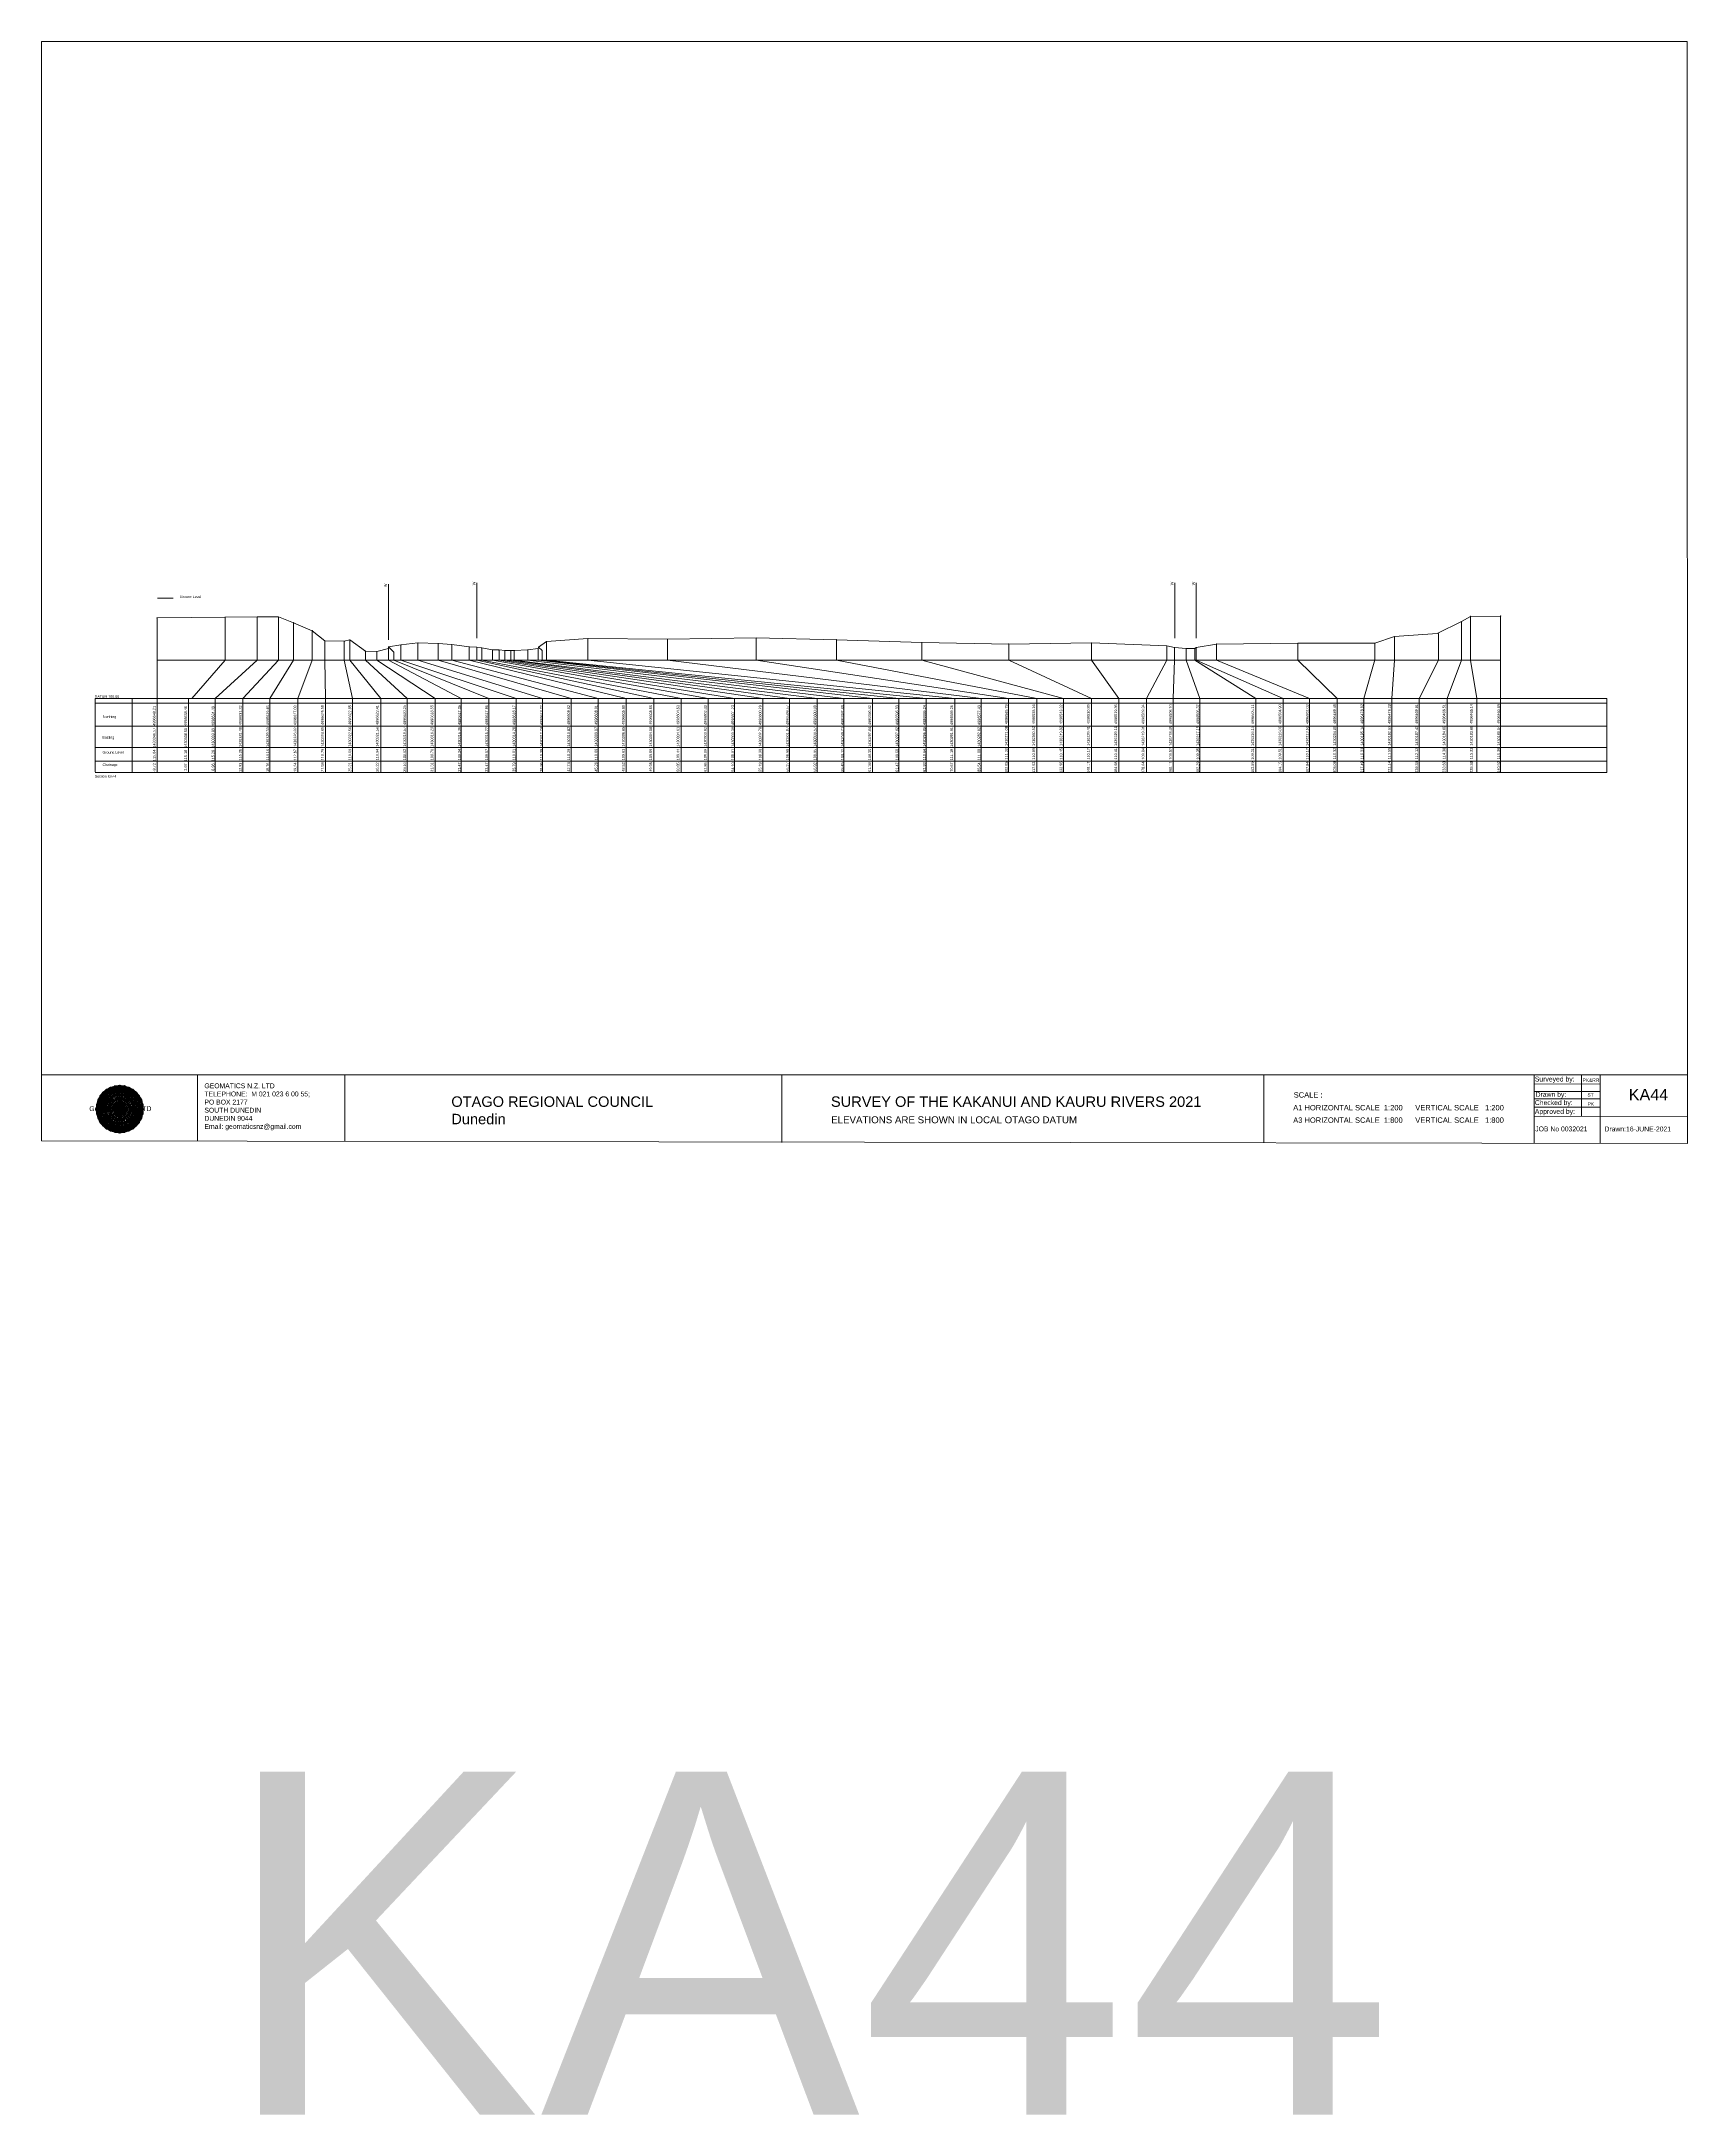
# Model space of a CAD drawing. Header units: millimetres. Extents: x -4102225 to 11595281, y -18031110 to 2258209.
# Drawn here: x 8468726 to 8775796, y -164181 to 222595 of the extents above; entities that cross this region are included whole.
import ezdxf

# ---------------------------------------------------------------- set-up
doc = ezdxf.new("R2010")
doc.units = ezdxf.units.MM
doc.header["$PDMODE"] = 35
doc.header["$PDSIZE"] = 20
doc.layers.get('0').update_dxf_attribs({"lineweight": 0})
doc.layers.add('geo', color=7, linetype='Continuous', lineweight=0)
doc.styles.get("Standard").update_dxf_attribs({"font": 'arial.ttf'})

# ---------------------------------------------------------------- blocks, each defined once
blk = doc.blocks.new('Geomatics_Circle_SPT')
at = {"layer": 'geo', "color": 2, "linetype": 'Continuous', "lineweight": 0}
for p, q in [((0, 25.2), (-25.2, 0)), ((-24.7, 4.9), (-4.9, 24.7)), ((-24.7, -4.9), (4.9, 24.7)), ((-9.7, 23.3), (-23.3, 9.6)), ((9.7, 23.3), (-23.3, -9.7)), ((23.3, -9.7), (-9.7, 23.3)), ((-4.9, 24.7), (24.7, -4.9)), ((25.2, 0), (0, 25.2)), ((4.9, 24.7), (24.7, 4.9)), ((23.3, 9.7), (9.7, 23.3)), ((4.9, -24.7), (-24.7, 4.9)), ((-24.7, 0), (0, -24.7)), ((-23.3, 9.7), (9.7, -23.3)), ((-21, 14), (-14, 21)), ((-21, -14), (14, 21)), ((14, -21), (-21, 14)), ((0, 0), (-17.8, 17.8)), ((0, 0), (-17.8, -17.8)), ((-14, 21), (21, -14)), ((21, 14), (-14, -21)), ((-9.7, -23.3), (23.3, 9.7)), ((24.7, 4.9), (-4.9, -24.7)), ((0, 0), (17.8, 17.8)), ((0, 0), (17.8, -17.8)), ((0, -24.8), (25.2, 0)), ((14, 21), (21, 14)), ((17.8, 18.1), (17.8, 18.1)), ((-4.9, -24.7), (-24.7, -4.9)), ((-23.3, -9.7), (-9.7, -23.3)), ((-14, -21), (-21, -14)), ((-17.8, -17.8), (-17.8, -17.8)), ((24.7, -4.9), (4.9, -24.7)), ((9.7, -23.3), (23.3, -9.7)), ((21, -14), (14, -21)), ((18.1, -17.8), (18.1, -17.8)), ((4.9, -24.7), (4.9, -24.7))]:
    blk.add_line(p, q, dxfattribs=at)
at = {"layer": 'geo', "color": 1, "linetype": 'Continuous', "lineweight": 0}
for p, q in [((-25.2, 0), (9.7, 23.3)), ((-25.2, 0), (-9.6, 23.3)), ((-4.9, 24.8), (-24.7, -4.9)), ((4.9, 24.7), (-24.7, 4.9)), ((-23.3, 9.7), (0, 25.2)), ((-23.3, -9.6), (0, 25.2)), ((4.9, 24.8), (-21, -14)), ((-4.9, 24.7), (-21, 14)), ((-17.8, 17.8), (9.7, 23.3)), ((-17.8, 17.8), (-9.6, 23.3)), ((-17.8, -17.8), (9.7, 23.3)), ((-17.8, -17.8), (-9.7, 23.3)), ((4.9, 24.7), (-14, 21)), ((-4.9, 24.7), (-14, -20.9)), ((-9.8, 23.1), (-9.8, 23.1)), ((-9.7, 23.3), (0, 25.2)), ((-9.7, 23.3), (0, -25.2)), ((-9.7, -23.3), (0, 25.2)), ((-9.6, 23.3), (17.8, -17.8)), ((-9.6, 23.3), (25.2, 0)), ((-9.6, 23.3), (17.8, 17.8)), ((0, 0), (-4.9, 24.7)), ((-4.9, 24.7), (-4.9, 24.7)), ((21, -14), (-4.9, 24.7)), ((24.8, 4.9), (-4.9, 24.7)), ((14, 21), (-4.9, 24.7)), ((-0.2, 25.1), (-0.2, 25.1)), ((0, 25.2), (9.7, -23.3)), ((0, 25.2), (23.3, -9.7)), ((0, 25.2), (23.3, 9.7)), ((0, 25.2), (9.7, 23.3)), ((0, 0), (4.9, 24.7)), ((0, -25.2), (9.7, 23.3)), ((21, 14), (4.9, 24.8)), ((14, -21), (4.9, 24.7)), ((24.7, -4.9), (4.9, 24.7)), ((4.9, 24.7), (4.9, 24.7)), ((9.4, 23.3), (9.4, 23.3)), ((9.7, 23.3), (17.8, -17.8)), ((9.7, 23.3), (25.2, 0)), ((9.7, 23.3), (17.8, 17.9)), ((-25.2, 0), (23.3, 9.7)), ((-25.2, 0), (-23.3, 9.7)), ((-23.3, -9.7), (-25.2, 0)), ((-9.6, -23.3), (-25.2, 0)), ((9.7, -23.3), (-25.2, 0)), ((14, 21), (-24.7, -4.9)), ((-14, 21), (-24.7, 4.9)), ((21, 14), (-24.7, 4.9)), ((-21, 14), (-24.7, -4.9)), ((0, 0), (-24.7, 4.9)), ((-24.7, 4.9), (-21, -14)), ((-24.7, 4.9), (-4.9, -24.7)), ((-24.7, 4.9), (14, -21)), ((-24.7, 4.9), (-24.7, 4.9)), ((0, 0), (-24.7, -4.9)), ((-23.3, -9.6), (17.8, 17.8)), ((-23.3, 9.7), (-17.8, 17.9)), ((-23.3, -9.6), (-17.8, 17.9)), ((-23.3, 9.7), (17.8, 17.8)), ((-17.8, -17.8), (-23.3, 9.7)), ((0, -25.2), (-23.3, 9.7)), ((-23.3, 9.7), (17.8, -17.8)), ((-23.3, 9.7), (25.2, 0)), ((-23.3, 9.4), (-23.3, 9.4)), ((-23.3, -9.7), (25.2, 0)), ((14, 21), (-21, 14)), ((-14, 21), (-21, -14)), ((0, 0), (-21, 14)), ((-21, 14), (-14, -21)), ((-21, 14), (4.9, -24.7)), ((-21, 14), (-21, 14)), ((24.7, 4.9), (-21, 14)), ((0, 0), (-21, -14)), ((-17.9, 17.6), (-17.9, 17.6)), ((-9.7, -23.3), (-17.8, 17.8)), ((-17.8, 17.8), (9.7, -23.3)), ((-17.8, 17.8), (23.3, -9.6)), ((-17.8, 17.8), (23.3, 9.7)), ((-17.8, -17.8), (23.3, 9.7)), ((0, 0), (-14, 21)), ((-14, 21), (-4.9, -24.7)), ((-14, 21), (-14, 21)), ((24.7, -4.9), (-14, 21)), ((21, 14), (-14, 21)), ((-14, -21), (24.7, 4.9)), ((0, 0), (-14, -21)), ((-9.6, -23.3), (17.8, 17.9)), ((25.2, 0), (-9.6, -23.3)), ((-4.9, -24.7), (21, 14)), ((0, 0), (-4.9, -24.7)), ((0, 0), (14, 21)), ((0, 0), (21, 14)), ((23.3, 9.7), (0, -25.2)), ((0, 0), (24.8, 4.9)), ((0, 0), (4.9, -24.7)), ((0, 0), (14, -21)), ((0, 0), (21, -14)), ((0, 0), (24.8, -4.9)), ((4.9, -24.7), (14, 21)), ((4.9, -24.7), (24.7, 4.9)), ((17.8, 17.8), (9.7, -23.3)), ((25.2, 0), (9.7, -23.3)), ((21, -14), (14, 21)), ((24.7, 4.9), (14, 21)), ((14, 21), (14, 21)), ((14, -21), (21, 14)), ((17.6, 17.9), (17.6, 17.9)), ((17.8, 17.8), (23.3, -9.7)), ((17.8, 17.8), (23.3, 9.7)), ((23.3, 9.7), (17.8, -17.8)), ((24.7, -4.9), (21, 14)), ((21, 14), (21, 14)), ((21, -14), (24.7, 4.9)), ((23.1, 9.8), (23.1, 9.8)), ((23.3, 9.7), (25.2, 0)), ((25.2, 0), (23.3, -9.6)), ((24.7, 4.9), (24.7, 4.9)), ((25.1, 0.2), (25.1, 0.2)), ((-25.2, 0), (23.3, -9.7)), ((-25.1, -0.2), (-25.1, -0.2)), ((-24.7, -4.9), (-24.7, -4.9)), ((-24.7, -4.9), (-14, -21)), ((-24.7, -4.9), (4.9, -24.7)), ((-24.7, -4.9), (21, -14)), ((-17.8, -17.8), (-23.3, -9.7)), ((0, -25.2), (-23.3, -9.6)), ((17.8, -17.8), (-23.3, -9.6)), ((-23.1, -9.8), (-23.1, -9.8)), ((-21, -14), (24.7, -4.9)), ((-21, -14), (-21, -14)), ((-21, -14), (-4.9, -24.7)), ((-21, -14), (14, -21)), ((23.3, -9.7), (-17.8, -17.8)), ((-9.6, -23.3), (-17.8, -17.8)), ((9.7, -23.3), (-17.8, -17.8)), ((-17.6, -17.9), (-17.6, -17.9)), ((-14, -21), (21, -14)), ((-14, -21), (-14, -21)), ((-14, -21), (4.9, -24.7)), ((17.8, -17.8), (-9.7, -23.3)), ((-4.9, -24.7), (24.7, -4.9)), ((-4.9, -24.7), (14, -21)), ((23.3, -9.6), (0, -25.2)), ((4.9, -24.7), (21, -14)), ((17.8, -17.8), (9.7, -23.3)), ((14, -21), (24.7, -4.9)), ((14, -21), (14, -21)), ((23.3, -9.6), (17.8, -17.8)), ((17.9, -17.6), (17.9, -17.6)), ((21, -14), (21, -14)), ((23.3, -9.4), (23.3, -9.4)), ((24.7, -4.9), (24.7, -4.9)), ((0, -25.2), (-9.7, -23.3)), ((-9.4, -23.3), (-9.4, -23.3)), ((-4.9, -24.7), (-4.9, -24.7)), ((9.7, -23.3), (0, -25.2)), ((0.2, -25.1), (0.2, -25.1)), ((4.9, -24.7), (4.9, -24.7)), ((9.8, -23.1), (9.8, -23.1))]:
    blk.add_line(p, q, dxfattribs=at)
at = {"layer": 'geo', "color": 114, "linetype": 'Continuous', "lineweight": 0}
for p, q in [((9.7, 23.3), (-23.3, 9.7)), ((-20.9, 14), (4.9, 24.7)), ((0, 25.2), (-17.8, 17.8)), ((-14, 21), (-4.9, 24.7)), ((0, 0), (-9.7, 23.3)), ((-4.9, 24.7), (14, -21)), ((17.8, -17.8), (0, 25.2)), ((0, 0), (9.7, 23.3)), ((4.9, 24.7), (21, -14)), ((23.3, -9.7), (9.7, 23.3)), ((17.9, 17.8), (-25.2, 0)), ((-24.7, 4.9), (14, 21)), ((-24.7, -4.9), (21, 14)), ((-14, -21), (-24.7, 4.9)), ((0, 0), (-23.3, 9.7)), ((-23.3, 9.7), (-9.7, -23.3)), ((0, 0), (-23.3, -9.7)), ((-4.9, -24.7), (-21, 14)), ((24.8, 4.9), (-20.9, -14)), ((-17.8, 17.8), (0, -25.2)), ((4.9, -24.7), (-14, 21)), ((0, 0), (-9.7, -23.3)), ((0, 0), (23.3, 9.7)), ((0, 0), (9.7, -23.3)), ((0, 0), (23.3, -9.7)), ((14, 21), (24.7, -4.9)), ((25.2, 0), (17.8, 17.8)), ((21, 14), (24.7, 4.9)), ((-25.2, 0), (-17.8, -17.8)), ((-21, -14), (-24.7, -4.9)), ((-17.8, -17.8), (25.2, 0)), ((24.8, -4.9), (-14, -21)), ((-9.6, -23.3), (23.3, -9.7)), ((21, -14), (-4.9, -24.8)), ((0, -25.2), (17.9, -17.8)), ((14, -21), (4.9, -24.8))]:
    blk.add_line(p, q, dxfattribs=at)
at = {"layer": 'geo', "color": 250, "linetype": 'Continuous', "lineweight": 0}
for p, q in [((-9.7, 23.3), (9.7, 23.3)), ((-9.7, -23.3), (-9.7, 23.3)), ((-4.9, 24.7), (4.9, 24.7)), ((-4.9, 24.7), (-4.9, -24.7)), ((0, 0), (0, 25.2)), ((4.9, 24.7), (4.9, -24.7)), ((9.7, -23.3), (9.7, 23.3)), ((0, 0), (-25.2, 0)), ((24.7, 4.9), (-24.7, 4.9)), ((-24.7, 4.9), (-24.7, -4.9)), ((-23.3, 9.7), (23.3, 9.7)), ((-23.3, 9.7), (-23.3, 9.7)), ((-23.3, -9.7), (-23.3, 9.7)), ((21, 14), (-21, 14)), ((-21, 14), (-21, -14)), ((-17.8, 17.8), (17.8, 17.8)), ((-17.8, -17.8), (-17.8, 17.8)), ((-14, 21), (-14, 21)), ((14, 21), (-14, 21)), ((-14, 20.9), (-14, -21)), ((0, 0), (0, -25.2)), ((0, 0), (25.2, 0)), ((14, 21), (14, -21)), ((17.8, -17.8), (17.8, 17.8)), ((21, 14), (21, 14)), ((21, -14), (21, 14)), ((23.3, 9.7), (23.3, -9.7)), ((24.7, 4.9), (24.7, 4.9)), ((24.7, -4.9), (24.7, 4.9)), ((-24.7, -4.9), (24.7, -4.9)), ((23.3, -9.7), (-23.3, -9.7)), ((-21, -14), (21, -14)), ((17.8, -17.8), (-17.8, -17.8)), ((-14, -21), (14, -21)), ((9.7, -23.3), (-9.7, -23.3)), ((-4.9, -24.7), (4.9, -24.7))]:
    blk.add_line(p, q, dxfattribs=at)
blk = doc.blocks.new('GeomaticsNZ TITLE BLOCK')
at = {"color": 7, "linetype": 'Continuous', "lineweight": 0}
for p, q in [((0, 94.9), (0, 1579.2)), ((0, 1579.2), (2363.4, 1579.2)), ((2363.4, 1579.2), (2364, 94.9)), ((2364, 94.9), (0, 94.9)), ((0, 94.9), (0, 0)), ((15.9, 94.9), (2364, 94.9)), ((224.3, 95.2), (224.3, -0.3)), ((2364, 94.9), (382.6, 94.9)), ((435.8, 95.2), (435.8, -0.7)), ((1063.4, 94.9), (1063.4, -2.4)), ((1755.4, 94.9), (1755.4, -2.6)), ((2143.9, 94.9), (2143.7, -3)), ((2211.5, 94.9), (2211.5, 36.1)), ((2238.6, 94.8), (2238.6, -3.2)), ((2364, -3.5), (2364, 94.9)), ((2143.6, 60.4), (2238.6, 60.4)), ((2143.9, 81.9), (2238.6, 81.7)), ((2143.9, 71), (2238.6, 71)), ((2143.8, 48.6), (2238.6, 48.6)), ((2143.8, 35.4), (2364, 35.3)), ((0, 0), (2364, -3.5))]:
    blk.add_line(p, q, dxfattribs=at)
at = {"color": 7, "linetype": 'Continuous', "lineweight": 0, "xscale": 1.36, "yscale": 1.36, "zscale": 1.36}
blk.add_blockref('Geomatics_Circle_SPT', (112.4, 45.7), dxfattribs=at)
at = {"color": 7, "linetype": 'Continuous', "lineweight": 0}
for s, p in [('PK&RR', (2213.2, 84.8)), ('ST', (2220.3, 63.6)), ('PK', (2220.4, 50.6))]:
    blk.add_text(s, height=5, dxfattribs=at).set_placement(p)
at = {"color": 7, "linetype": 'Continuous', "lineweight": 0, "attachment_point": 1}
for s, width, heights, insert, char_height in [('{\\C256;Surveyed by:}', 3535.727, [0], (2144.7, 92.4), 7), ('{\\C256;GEOMATICS N.Z. LTD                   \\PTELEPHONE:  M 021 023 6 00 55;\\PPO BOX 2177\\PSOUTH DUNEDIN\\PDUNEDIN 9044\\PEmail: geomaticsnz@gmail.com}', 3535.727, [94.7], (234, 82.7), 7), ('{\\C256;OTAGO REGIONAL COUNCIL\\PDunedin}', 3535.727, [0], (588.6, 64), 15), ('{\\C256;SURVEY OF THE KAKANUI AND KAURU RIVERS 2021}', 3535.727, [0], (1133.8, 64), 15), ('{\\C256;Drawn by:}', 3535.727, [0], (2145.8, 70.4), 7), ('{\\C256;Geomatics N.Z. LTD                   }', 125.079, [15.8], (68.8, 49.9), 7), ('{\\C256;ELEVATIONS ARE SHOWN IN LOCAL OTAGO DATUM}', 3535.727, [0], (1134.1, 35.4), 10), ('{\\C256;Approved by:}', 3535.727, [0], (2144.7, 45.9), 7), ('{\\C256;Checked by:}', 3535.727, [0], (2144.7, 58.6), 7), ('{\\C256;JOB No 0032021}', 3535.727, [0], (2145.3, 20.8), 7), ('{\\C256;Drawn:16-JUNE-2021}', 3535.727, [0], (2244.7, 20.7), 7)]:
    blk.add_mtext_dynamic_manual_height_columns(s, width=width, gutter_width=159, heights=heights, dxfattribs=dict(at, insert=insert, char_height=char_height))

msp = doc.modelspace()

# ---------------------------------------------------------------- linework, layer by layer
at = {"lineweight": 0}
for p, q in [((8533474, 110972), (8533474, 121330)), ((8549952, 111239), (8549952, 121598)), ((8680158, 111239), (8680158, 121598)), ((8684151, 111239), (8684151, 121598)), ((8478736, 100000), (8478736, 86303)), ((8478736, 100000), (8760749, 100000)), ((8478736, 99154), (8760749, 99154)), ((8485638, 100000), (8485638, 86176)), ((8478736, 94831), (8760749, 94831)), ((8478736, 90886), (8760749, 90886)), ((8478736, 88326), (8760749, 88326)), ((8478736, 86176), (8760749, 86176))]:
    msp.add_line(p, q, dxfattribs=at)
at = {"color": 1, "lineweight": 0}
msp.add_line((8490361, 118744), (8493268, 118744), dxfattribs=at)
for p, q in [((8490279, 115037), (8490279, 86176)), ((8760749, 100000), (8760749, 86176))]:
    msp.add_line(p, q)
at = {"linetype": 'Continuous', "lineweight": 0}
for p, q in [((8502969, 115177), (8502969, 107146)), ((8508963, 115257), (8508963, 107146)), ((8512928, 115247), (8512928, 107146)), ((8515758, 114156), (8515758, 107146)), ((8519241, 112666), (8519241, 107146)), ((8733630, 114384), (8733630, 107146)), ((8735325, 115334), (8735325, 107146)), ((8521576, 110786), (8521576, 107146)), ((8525206, 110686), (8525206, 107146)), ((8526221, 110936), (8526221, 107146)), ((8529156, 108816), (8529156, 107146)), ((8531308, 108776), (8531308, 107146)), ((8533469, 109336), (8533469, 107146)), ((8533474, 109666), (8533474, 107146)), ((8533474, 109666), (8534461, 108663)), ((8534461, 108663), (8534461, 107146)), ((8535788, 110006), (8535788, 107146)), ((8538957, 110386), (8538957, 107146)), ((8542739, 110286), (8542739, 107146)), ((8545256, 110086), (8545300, 107135)), ((8548525, 109626), (8548525, 107146)), ((8549952, 109586), (8549952, 107146)), ((8550854, 109436), (8550854, 107146)), ((8552857, 109086), (8552857, 107146)), ((8554096, 109006), (8554096, 107146)), ((8555194, 108976), (8555194, 107146)), ((8556272, 108976), (8556272, 107146)), ((8556919, 108946), (8556919, 107146)), ((8559449, 109116), (8559449, 107146)), ((8561393, 109346), (8561393, 107146)), ((8561472, 109596), (8562105, 108991)), ((8562105, 108991), (8562105, 107146)), ((8562931, 110636), (8562931, 107146)), ((8570672, 111186), (8570672, 107146)), ((8585536, 111076), (8585536, 107146)), ((8602046, 111316), (8602046, 107146)), ((8617019, 110985), (8617019, 107146)), ((8632977, 110445), (8632977, 107146)), ((8649173, 110165), (8649173, 107146)), ((8664579, 110405), (8664579, 107146)), ((8678641, 109835), (8678641, 107146)), ((8680109, 109515), (8680109, 107146)), ((8682290, 109345), (8682290, 107146)), ((8683895, 109305), (8683895, 107146)), ((8684151, 109505), (8684151, 107146)), ((8687943, 110165), (8687943, 107146)), ((8703092, 110315), (8703092, 107146)), ((8717488, 110334), (8717488, 107196)), ((8721139, 111554), (8721139, 107146)), ((8729344, 112124), (8729344, 107146)), ((8502969, 107146), (8496790, 100000)), ((8508963, 107146), (8501117, 100000)), ((8512928, 107146), (8506302, 100000)), ((8515758, 107146), (8511351, 100000)), ((8519241, 107146), (8516581, 100000)), ((8521576, 107146), (8521714, 100000)), ((8585536, 107146), (8644000, 100000)), ((8602046, 107146), (8649108, 100000)), ((8617019, 107146), (8654381, 100000)), ((8632977, 107146), (8659380, 100000)), ((8649173, 107146), (8664609, 100000)), ((8664579, 107146), (8669709, 100000)), ((8496150, 86176), (8496150, 100000)), ((8501117, 86176), (8501117, 100000)), ((8506302, 86176), (8506302, 100000)), ((8511351, 86176), (8511351, 100000)), ((8516581, 86176), (8516581, 100000)), ((8521714, 86176), (8521714, 100000)), ((8526778, 86176), (8526778, 100000)), ((8532014, 86176), (8532014, 100000)), ((8536963, 86176), (8536963, 100000)), ((8542142, 86176), (8542142, 100000)), ((8547051, 86176), (8547051, 100000)), ((8552174, 86176), (8552174, 100000)), ((8557278, 86176), (8557278, 100000)), ((8562215, 86176), (8562215, 100000)), ((8567552, 86176), (8567552, 100000)), ((8572586, 86176), (8572586, 100000)), ((8577772, 86176), (8577772, 100000)), ((8588036, 86176), (8588036, 100000)), ((8593092, 86176), (8593092, 100000)), ((8598003, 86176), (8598003, 100000)), ((8603291, 86176), (8603291, 100000)), ((8608280, 86176), (8608280, 100000)), ((8613427, 86176), (8613427, 100000)), ((8618413, 86176), (8618413, 100000)), ((8623738, 86176), (8623738, 100000)), ((8628636, 86176), (8628636, 100000)), ((8633750, 86176), (8633750, 100000)), ((8639137, 86176), (8639137, 100000)), ((8644000, 86176), (8644000, 100000)), ((8649108, 86176), (8649108, 100000)), ((8654381, 86176), (8654381, 100000)), ((8659380, 86176), (8659380, 100000)), ((8664609, 86176), (8664609, 100000)), ((8669709, 86176), (8669709, 100000)), ((8674844, 86176), (8674844, 100000))]:
    msp.add_line(p, q, dxfattribs=at)
at = {"color": 7}
for p, q in [((8740920, 115394), (8740920, 86176)), ((8490279, 107146), (8740920, 107146))]:
    msp.add_line(p, q, dxfattribs=at)
at = {"color": 7, "linetype": 'Continuous', "lineweight": 0}
for p, q in [((8525206, 107146), (8526778, 100000)), ((8526221, 107146), (8532014, 100000)), ((8529156, 107146), (8536963, 100000)), ((8531308, 107146), (8542142, 100000)), ((8533474, 107146), (8547051, 100000)), ((8534461, 107146), (8552174, 100000)), ((8535788, 107146), (8557278, 100000)), ((8538957, 107146), (8562215, 100000)), ((8542739, 107146), (8567552, 100000)), ((8545256, 107146), (8572586, 100000)), ((8548525, 107146), (8577772, 100000)), ((8549952, 107146), (8582931, 100000)), ((8550854, 107146), (8588036, 100000)), ((8552857, 107146), (8593092, 100000)), ((8554096, 107146), (8598003, 100000)), ((8555194, 107146), (8603291, 100000)), ((8556272, 107146), (8608280, 100000)), ((8556919, 107146), (8613427, 100000)), ((8559449, 107146), (8618413, 100000)), ((8561393, 107146), (8623738, 100000)), ((8562105, 107146), (8628636, 100000)), ((8562931, 107146), (8633750, 100000)), ((8570672, 107146), (8639137, 100000)), ((8678641, 107146), (8674844, 100000)), ((8680109, 107146), (8679836, 100000)), ((8682290, 107146), (8684818, 100000)), ((8683895, 107146), (8695241, 100000)), ((8684151, 107146), (8700342, 100000)), ((8687943, 107146), (8705250, 100000)), ((8703092, 107146), (8710406, 100000)), ((8717488, 107196), (8715440, 100000)), ((8721139, 107146), (8720617, 100000)), ((8729344, 107146), (8725712, 100000)), ((8733630, 107146), (8730945, 100000)), ((8735325, 107146), (8736472, 100000)), ((8679836, 86176), (8679836, 100000)), ((8684818, 86176), (8684818, 100000)), ((8695241, 86176), (8695241, 100000)), ((8700342, 86176), (8700342, 100000)), ((8705250, 86176), (8705250, 100000)), ((8710406, 86176), (8710406, 100000)), ((8715440, 86176), (8715440, 100000)), ((8720617, 86176), (8720617, 100000)), ((8725712, 86176), (8725712, 100000)), ((8730945, 86176), (8730945, 100000)), ((8736472, 100000), (8736472, 86176))]:
    msp.add_line(p, q, dxfattribs=at)
at = {"color": 4, "linetype": 'Continuous', "lineweight": 0}
msp.add_line((8582931, 86176), (8582931, 100000), dxfattribs=at)
at = {"color": 1}
msp.add_lwpolyline([(8490279, 115037), (8502969, 115177), (8508963, 115257), (8512928, 115257), (8515758, 114156), (8519241, 112666), (8521576, 110786), (8525206, 110686), (8526221, 110936), (8529156, 108816), (8531308, 108776), (8533469, 109336), (8533474, 109666), (8535788, 110006), (8538957, 110386), (8542739, 110286), (8545256, 110086), (8548525, 109626), (8549952, 109586), (8550854, 109436), (8552857, 109086), (8554096, 109086), (8555194, 108976), (8556272, 108976), (8556919, 108946), (8559449, 109116), (8561393, 109346), (8561472, 109596), (8562931, 110636), (8570672, 111186), (8585536, 111076), (8602046, 111316), (8617019, 110985), (8632977, 110445), (8649173, 110165), (8664579, 110405), (8678641, 109835), (8680109, 109515), (8682290, 109345), (8683895, 109345), (8684151, 109505), (8687943, 110165), (8703092, 110315), (8717488, 110334), (8721139, 111554), (8729060, 112124), (8733630, 114384), (8735325, 115334), (8740920, 115394)], dxfattribs=at)
at = {"color": 7}
for p in [(8490279, 115037), (8502969, 115177), (8508963, 115257), (8512928, 115247), (8515758, 114156), (8519241, 112666), (8733630, 114384), (8735325, 115334), (8740920, 115394), (8521576, 110786), (8525206, 110686), (8526221, 110936), (8529156, 108816), (8531308, 108776), (8533469, 109336), (8533474, 109666), (8535788, 110006), (8538957, 110386), (8542739, 110286), (8545256, 110086), (8548525, 109626), (8549952, 109586), (8550854, 109436), (8552857, 109086), (8554096, 109006), (8555194, 108976), (8556272, 108976), (8556919, 108946), (8559449, 109116), (8561393, 109346), (8561472, 109596), (8562931, 110636), (8570672, 111186), (8585536, 111076), (8602046, 111316), (8617019, 110985), (8632977, 110445), (8649173, 110165), (8664579, 110405), (8678641, 109835), (8680109, 109515), (8682290, 109345), (8683895, 109305), (8684151, 109505), (8687943, 110165), (8703092, 110315), (8717488, 110334), (8721139, 111554), (8729344, 112124)]:
    msp.add_point(p, dxfattribs=at)
at = {"color": 7, "lineweight": 0}
msp.add_point((8478736, 100000), dxfattribs=at)
msp.add_point((8478736, 100000), dxfattribs=at)

# ---------------------------------------------------------------- block references
at = {"color": 7, "lineweight": 0, "xscale": 129.8950617620501, "yscale": 129.8950617620501, "zscale": 129.8950617620501}
msp.add_blockref('GeomaticsNZ TITLE BLOCK', (8468726, 17460), dxfattribs=at)

# ---------------------------------------------------------------- texts
at = {"lineweight": 0}
for s, height, p in [('Ground Level', 473.07, (8494553, 118744)), ('DATUM 100.00', 473.07, (8478669, 100136)), ('Northing', 473.1, (8480180, 96387)), ('Easting', 473.1, (8480111, 92528)), ('Ground Level', 473.07, (8480128, 89739)), ('Section KA44', 473.07, (8478669, 85258)), ('Chainage', 473.1, (8480130, 87414))]:
    msp.add_text(s, height=height, dxfattribs=at).set_placement(p)
for s, p in [(' -9.72  115.04  1430346.57  4996648.21', (8490002, 86154)), ('  2.97  115.18  1430338.50  4996638.46', (8495884, 86155)), ('  8.96  115.26  1430333.89  4996634.49', (8500987, 86147)), (' 12.93  115.25  1430331.48  4996631.32', (8506090, 86100)), (' 15.76  114.16  1430329.33  4996629.45', (8511193, 86100)), (' 19.24  112.67  1430326.82  4996627.03', (8516296, 86100)), (' 21.58  110.79  1430324.95  4996625.59', (8521399, 86155)), (' 25.21  110.69  1430322.56  4996622.85', (8526502, 86155)), (' 26.22  110.94  1430321.56  4996622.41', (8531605, 86155)), (' 29.16  108.82  1430319.57  4996620.25', (8536707, 86155)), (' 31.31  108.78  1430318.23  4996618.55', (8541810, 86146)), (' 33.47  109.34  1430316.36  4996617.36', (8546913, 86146)), (' 33.47  109.67  1430315.77  4996617.96', (8552016, 86146)), (' 35.79  110.01  1430314.28  4996616.17', (8557119, 86146)), (' 38.96  110.39  1430312.74  4996613.22', (8562222, 86146)), (' 42.74  110.29  1430310.82  4996609.82', (8567325, 86167)), (' 45.26  110.09  1430309.07  4996608.01', (8572428, 86167)), (' 48.52  109.63  1430306.65  4996605.80', (8577531, 86167)), (' 49.95  109.59  1430304.86  4996605.55', (8582634, 86167)), (' 50.85  109.44  1430304.61  4996604.53', (8587737, 86147)), (' 52.86  109.09  1430303.92  4996602.42', (8592840, 86147)), (' 54.10  109.01  1430303.38  4996601.23', (8597943, 86147)), (' 55.19  108.98  1430302.78  4996600.29', (8603046, 86147)), (' 56.27  108.98  1430301.97  4996599.57', (8608149, 86147)), (' 56.92  108.95  1430300.57  4996600.00', (8613252, 86147)), (' 59.45  109.12  1430299.21  4996597.80', (8618355, 86147)), (' 61.39  109.35  1430297.84  4996596.42', (8623458, 86149)), (' 61.47  109.60  1430297.82  4996596.33', (8628561, 86149)), (' 62.93  110.64  1430296.85  4996595.24', (8633664, 86149)), (' 70.67  111.19  1430291.91  4996589.26', (8638767, 86143)), (' 85.54  111.08  1430282.82  4996577.43', (8643870, 86147)), ('102.05  111.32  1430271.08  4996565.79', (8648973, 86100)), ('117.02  110.99  1430260.52  4996555.16', (8654076, 86100)), ('132.98  110.45  1430249.82  4996543.32', (8659179, 86100)), ('149.17  110.17  1430239.41  4996530.89', (8664282, 86100)), ('164.58  110.41  1430229.19  4996519.36', (8669385, 86100)), ('178.64  109.84  1430219.31  4996509.34', (8674488, 86100))]:
    msp.add_text(s, height=500, rotation=90).set_placement(p)
at = {"color": 7}
for s, p in [('180.11  109.52  1430218.49  4996508.10', (8679590, 86100)), ('182.29  109.35  1430217.15  4996506.37', (8684693, 86100)), ('183.89  109.31  1430216.15  4996505.11', (8694899, 86100)), ('184.15  109.51  1430216.00  4996504.90', (8700002, 86100)), ('187.94  110.17  1430213.52  4996502.03', (8705105, 86100)), ('203.09  110.32  1430204.85  4996489.45', (8710208, 86155)), ('217.49  110.33  1430195.14  4996478.82', (8715311, 86155)), ('221.14  111.55  1430192.57  4996476.22', (8720414, 86155)), ('229.34  112.12  1430187.43  4996469.81', (8725517, 86155)), ('233.63  114.38  1430184.69  4996466.51', (8730620, 86155)), ('235.33  115.33  1430183.68  4996465.14', (8735723, 86155)), ('240.92  115.39  1430180.04  4996460.89', (8740826, 86155))]:
    msp.add_text(s, height=500, rotation=90, dxfattribs=at).set_placement(p)
at = {"color": 7, "lineweight": 0}
for s, height, p in [('KA44', 2152.4, (8764833, 25030)), ('A1 HORIZONTAL SCALE  1:200      VERTICAL SCALE   1:200 ', 1004.44, (8702232, 23164)), ('SCALE :  ', 1004.4, (8702332, 25555)), ('A3 HORIZONTAL SCALE  1:800      VERTICAL SCALE   1:800', 1004.44, (8702232, 20843)), ('KA44', 63997, (8502190, -164181))]:
    msp.add_text(s, height=height, dxfattribs=at).set_placement(p)
at = {"lineweight": 0, "char_height": 500, "attachment_point": 1, "rotation": 90}
for insert in [(8532686, 120789), (8549164, 121138), (8679370, 121138), (8683363, 121138)]:
    msp.add_mtext_dynamic_manual_height_columns('W', width=4277.93, gutter_width=12.5, heights=[0], dxfattribs=dict(at, insert=insert))

doc.saveas('drawing.dxf')
